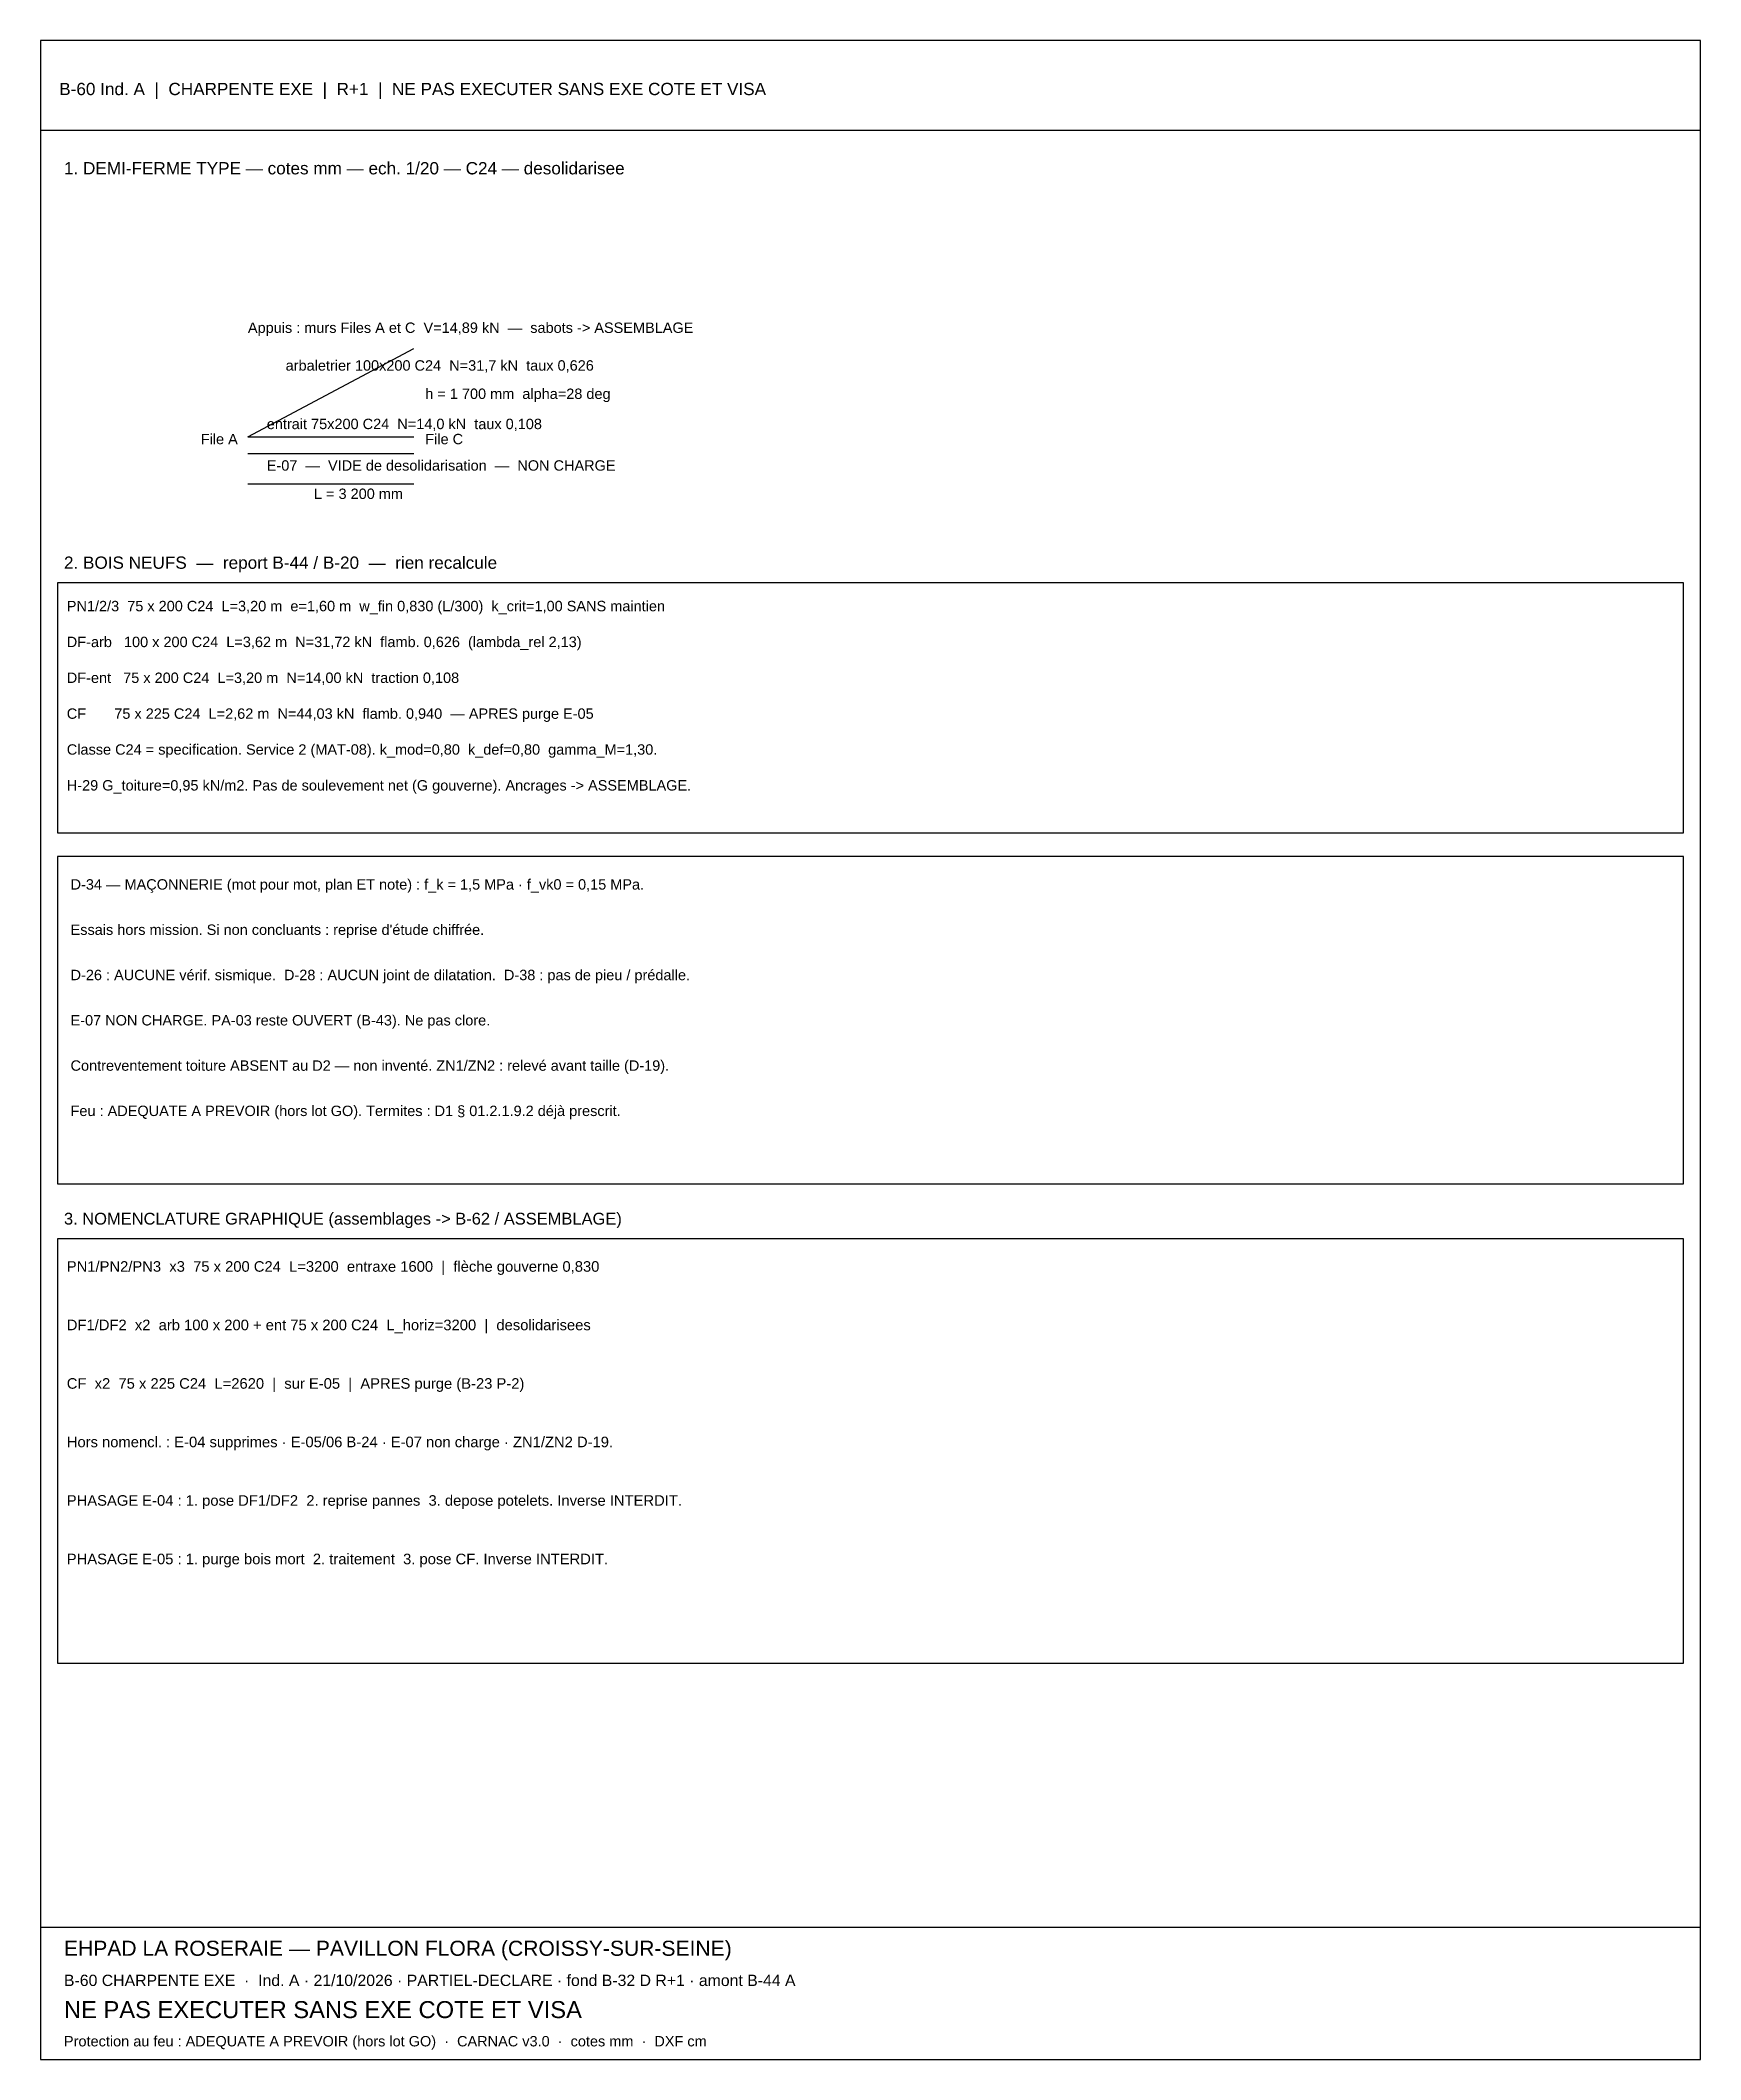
# Model space of a CAD drawing. Header units: centimetres. Extents: x 7920 to 12020, y 406 to 2700.
# Drawn here: x 10260 to 12020, y 560 to 2700 of the extents above; entities that cross this region are included whole.
import ezdxf

# ---------------------------------------------------------------- set-up
doc = ezdxf.new("R2010")
doc.units = ezdxf.units.CM
for name, color, linetype in [('CHARPENTE-AXES', 1, 'Continuous'), ('CHARPENTE-CARTOUCHE', 7, 'Continuous'), ('CHARPENTE-COTATION', 8, 'Continuous'), ('CHARPENTE-DETAILS', 4, 'Continuous'), ('CHARPENTE-EXISTANT', 8, 'Continuous'), ('CHARPENTE-FERMES', 1, 'Continuous'), ('CHARPENTE-HABILLAGE-TEXTE', 7, 'Continuous'), ('CHARPENTE-NOMENCLATURE', 7, 'Continuous')]:
    doc.layers.add(name, color=color, linetype=linetype)
doc.styles.get("Standard").update_dxf_attribs({"font": 'arial.ttf'})

msp = doc.modelspace()

# ---------------------------------------------------------------- texts
at = {"layer": 'CHARPENTE-AXES'}
for s, height, p in [('B-60 Ind. A  |  CHARPENTE EXE  |  R+1  |  NE PAS EXECUTER SANS EXE COTE ET VISA', 13, (10280, 2642)), ('File A', 11, (10430, 2272)), ('File C', 11, (10668, 2272)), ('D-34 — MAÇONNERIE (mot pour mot, plan ET note) : f_k = 1,5 MPa · f_vk0 = 0,15 MPa.', 11, (10292, 1800)), ('EHPAD LA ROSERAIE — PAVILLON FLORA (CROISSY-SUR-SEINE)', 16, (10285, 670)), ('NE PAS EXECUTER SANS EXE COTE ET VISA', 18, (10285, 604))]:
    msp.add_text(s, height=height, dxfattribs=at).set_placement(p)
at = {"layer": 'CHARPENTE-COTATION'}
for s, p in [('h = 1 700 mm  alpha=28 deg', (10668, 2320)), ('L = 3 200 mm', (10550, 2214))]:
    msp.add_text(s, height=11, dxfattribs=at).set_placement(p)
at = {"layer": 'CHARPENTE-DETAILS'}
for s, height, p in [('1. DEMI-FERME TYPE — cotes mm — ech. 1/20 — C24 — desolidarisee', 13, (10285, 2558)), ('2. BOIS NEUFS  —  report B-44 / B-20  —  rien recalcule', 13, (10285, 2140)), ('PN1/2/3  75 x 200 C24  L=3,20 m  e=1,60 m  w_fin 0,830 (L/300)  k_crit=1,00 SANS maintien', 11, (10288, 2095)), ('DF-arb   100 x 200 C24  L=3,62 m  N=31,72 kN  flamb. 0,626  (lambda_rel 2,13)', 11, (10288, 2057)), ('DF-ent   75 x 200 C24  L=3,20 m  N=14,00 kN  traction 0,108', 11, (10288, 2019)), ('CF       75 x 225 C24  L=2,62 m  N=44,03 kN  flamb. 0,940  — APRES purge E-05', 11, (10288, 1981)), ('Classe C24 = specification. Service 2 (MAT-08). k_mod=0,80  k_def=0,80  gamma_M=1,30.', 11, (10288, 1943)), ('H-29 G_toiture=0,95 kN/m2. Pas de soulevement net (G gouverne). Ancrages -> ASSEMBLAGE.', 11, (10288, 1905))]:
    msp.add_text(s, height=height, dxfattribs=at).set_placement(p)
at = {"layer": 'CHARPENTE-EXISTANT'}
msp.add_text('E-07  —  VIDE de desolidarisation  —  NON CHARGE', height=11, dxfattribs=at).set_placement((10500, 2244))
at = {"layer": 'CHARPENTE-FERMES'}
for s, p in [('arbaletrier 100x200 C24  N=31,7 kN  taux 0,626', (10520, 2350)), ('entrait 75x200 C24  N=14,0 kN  taux 0,108', (10500, 2288))]:
    msp.add_text(s, height=11, dxfattribs=at).set_placement(p)
at = {"layer": 'CHARPENTE-HABILLAGE-TEXTE'}
for s, height, p in [('Appuis : murs Files A et C  V=14,89 kN  —  sabots -> ASSEMBLAGE', 11, (10480, 2390)), ("Essais hors mission. Si non concluants : reprise d'étude chiffrée.", 11, (10292, 1752)), ('D-26 : AUCUNE vérif. sismique.  D-28 : AUCUN joint de dilatation.  D-38 : pas de pieu / prédalle.', 11, (10292, 1704)), ('E-07 NON CHARGE. PA-03 reste OUVERT (B-43). Ne pas clore.', 11, (10292, 1656)), ('Contreventement toiture ABSENT au D2 — non inventé. ZN1/ZN2 : relevé avant taille (D-19).', 11, (10292, 1608)), ('Feu : ADEQUATE A PREVOIR (hors lot GO). Termites : D1 § 01.2.1.9.2 déjà prescrit.', 11, (10292, 1560)), ('B-60 CHARPENTE EXE  ·  Ind. A · 21/10/2026 · PARTIEL-DECLARE · fond B-32 D R+1 · amont B-44 A', 12, (10285, 638)), ('Protection au feu : ADEQUATE A PREVOIR (hors lot GO)  ·  CARNAC v3.0  ·  cotes mm  ·  DXF cm', 11, (10285, 574))]:
    msp.add_text(s, height=height, dxfattribs=at).set_placement(p)
at = {"layer": 'CHARPENTE-NOMENCLATURE'}
for s, height, p in [('3. NOMENCLATURE GRAPHIQUE (assemblages -> B-62 / ASSEMBLAGE)', 12.5, (10285, 1445)), ('PN1/PN2/PN3  x3  75 x 200 C24  L=3200  entraxe 1600  |  flèche gouverne 0,830', 11.2, (10288, 1395)), ('DF1/DF2  x2  arb 100 x 200 + ent 75 x 200 C24  L_horiz=3200  |  desolidarisees', 11.2, (10288, 1333)), ('CF  x2  75 x 225 C24  L=2620  |  sur E-05  |  APRES purge (B-23 P-2)', 11.2, (10288, 1271)), ('Hors nomencl. : E-04 supprimes · E-05/06 B-24 · E-07 non charge · ZN1/ZN2 D-19.', 11.2, (10288, 1209)), ('PHASAGE E-04 : 1. pose DF1/DF2  2. reprise pannes  3. depose potelets. Inverse INTERDIT.', 11.2, (10288, 1147)), ('PHASAGE E-05 : 1. purge bois mort  2. traitement  3. pose CF. Inverse INTERDIT.', 11.2, (10288, 1085))]:
    msp.add_text(s, height=height, dxfattribs=at).set_placement(p)

# ---------------------------------------------------------------- linework, layer by layer
at = {"layer": 'CHARPENTE-AXES'}
for points in [[(10260, 2605), (12020, 2605), (12020, 2700), (10260, 2700), (10260, 2605)], [(10278, 1488), (12002, 1488), (12002, 1835), (10278, 1835), (10278, 1488)]]:
    msp.add_lwpolyline(points, dxfattribs=at)
at = {"layer": 'CHARPENTE-CARTOUCHE'}
for points in [[(10260, 560), (12020, 560), (12020, 2700), (10260, 2700), (10260, 560)], [(10260, 560), (12020, 560), (12020, 700), (10260, 700), (10260, 560)]]:
    msp.add_lwpolyline(points, dxfattribs=at)
at = {"layer": 'CHARPENTE-COTATION'}
msp.add_line((10480, 2230), (10656, 2230), dxfattribs=at)
at = {"layer": 'CHARPENTE-DETAILS'}
msp.add_lwpolyline([(10278, 1860), (12002, 1860), (12002, 2125), (10278, 2125), (10278, 1860)], dxfattribs=at)
at = {"layer": 'CHARPENTE-EXISTANT'}
msp.add_lwpolyline([(10480, 2262), (10656, 2262)], dxfattribs=at)
at = {"layer": 'CHARPENTE-FERMES'}
for points in [[(10480, 2280), (10656, 2373.5)], [(10480, 2280), (10656, 2280)]]:
    msp.add_lwpolyline(points, dxfattribs=at)
at = {"layer": 'CHARPENTE-NOMENCLATURE'}
msp.add_lwpolyline([(10278, 980), (12002, 980), (12002, 1430), (10278, 1430), (10278, 980)], dxfattribs=at)

msp.set_redraw_order([(e.dxf.handle, doc.entitydb.next_handle()) for e in msp.query("TEXT MTEXT ATTDEF DIMENSION ARC_DIMENSION")])  # texts and dimensions are drawn at this point

doc.saveas('drawing.dxf')
